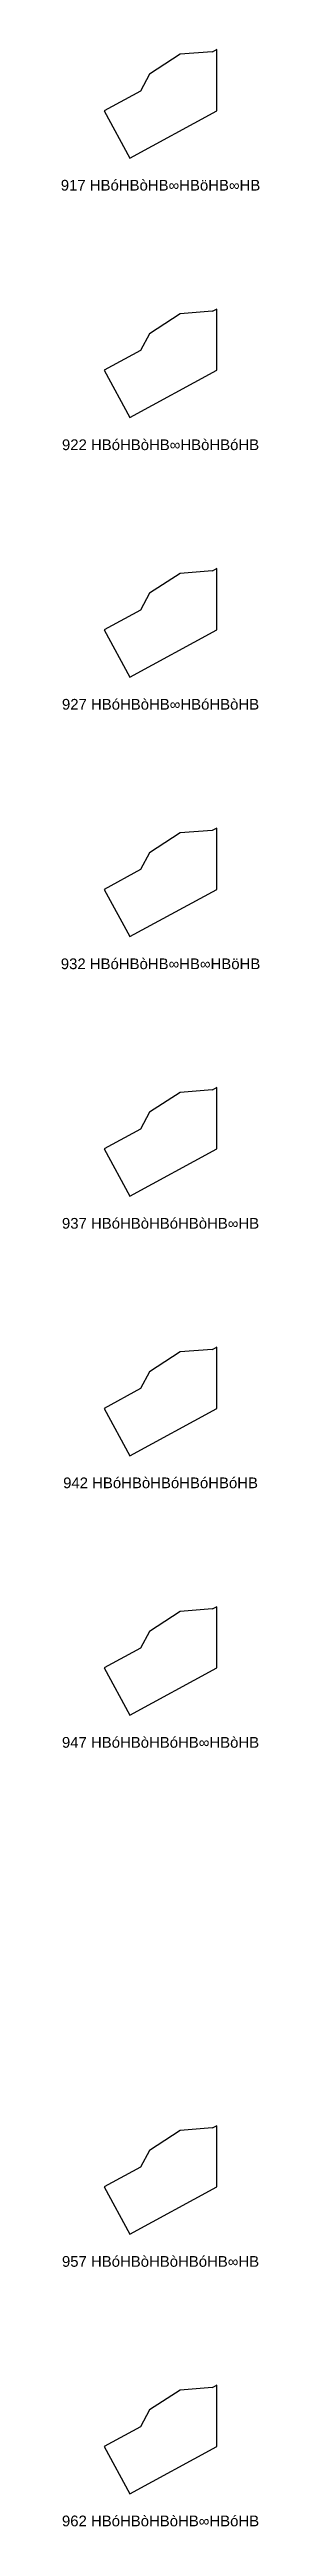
# Model space of a CAD drawing. Header units: millimetres. Extents: x 122552 to 1654769, y -10280102 to 62068.
# Drawn here: x 1423283 to 1443682, y -8133572 to -7879236 of the extents above; entities that cross this region are included whole.
import ezdxf
from ezdxf.enums import TextEntityAlignment as Align

# ---------------------------------------------------------------- set-up
doc = ezdxf.new("R2010")
doc.units = ezdxf.units.MM
doc.styles.add('Arial', font='arial_0.ttf')

msp = doc.modelspace()

# ---------------------------------------------------------------- texts
at = {"style": 'Arial'}
for s, p in [('917 HBóHBòHB∞HBöHB∞HB', (1433487, -7893168)), ('922 HBóHBòHB∞HBòHBóHB', (1433487, -7919817)), ('927 HBóHBòHB∞HBóHBòHB', (1433487, -7946466)), ('932 HBóHBòHB∞HB∞HBöHB', (1433487, -7973114)), ('937 HBóHBòHBóHBòHB∞HB', (1433487, -7999763)), ('942 HBóHBòHBóHBóHBóHB', (1433487, -8026412)), ('947 HBóHBòHBóHB∞HBòHB', (1433487, -8053060)), ('957 HBóHBòHBòHBóHB∞HB', (1433487, -8106358)), ('962 HBóHBòHBòHB∞HBóHB', (1433487, -8133006))]:
    msp.add_text(s, height=1100, dxfattribs=at).set_placement(p, align=Align.MIDDLE_CENTER)

# ---------------------------------------------------------------- linework, layer by layer
for points in [[(1430330, -7890382), (1439281, -7885524), (1439281, -7879236), (1438802, -7879495), (1438800, -7879466), (1435512, -7879727), (1432366, -7881772), (1431430, -7883496), (1427693, -7885524)], [(1430330, -7917031), (1439281, -7912173), (1439281, -7905884), (1438802, -7906144), (1438800, -7906114), (1435512, -7906375), (1432366, -7908420), (1431430, -7910145), (1427693, -7912173)], [(1430330, -7943679), (1439281, -7938821), (1439281, -7932533), (1438802, -7932793), (1438800, -7932763), (1435512, -7933024), (1432366, -7935069), (1431430, -7936794), (1427693, -7938821)], [(1430330, -7970328), (1439281, -7965470), (1439281, -7959182), (1438802, -7959441), (1438800, -7959412), (1435512, -7959673), (1432366, -7961718), (1431430, -7963442), (1427693, -7965470)], [(1430330, -7996977), (1439281, -7992119), (1439281, -7985830), (1438802, -7986090), (1438800, -7986060), (1435512, -7986321), (1432366, -7988366), (1431430, -7990091), (1427693, -7992119)], [(1430330, -8023625), (1439281, -8018767), (1439281, -8012479), (1438802, -8012739), (1438800, -8012709), (1435512, -8012970), (1432366, -8015015), (1431430, -8016740), (1427693, -8018767)], [(1430330, -8050274), (1439281, -8045416), (1439281, -8039128), (1438802, -8039387), (1438800, -8039358), (1435512, -8039619), (1432366, -8041664), (1431430, -8043388), (1427693, -8045416)], [(1430330, -8103571), (1439281, -8098713), (1439281, -8092425), (1438802, -8092685), (1438800, -8092655), (1435512, -8092916), (1432366, -8094961), (1431430, -8096686), (1427693, -8098713)], [(1430330, -8130220), (1439281, -8125362), (1439281, -8119074), (1438802, -8119333), (1438800, -8119304), (1435512, -8119565), (1432366, -8121610), (1431430, -8123334), (1427693, -8125362)]]:
    msp.add_lwpolyline(points, close=True)

msp.set_redraw_order([(e.dxf.handle, doc.entitydb.next_handle()) for e in msp.query("TEXT MTEXT ATTDEF DIMENSION ARC_DIMENSION")])  # texts and dimensions are drawn at this point

doc.saveas('drawing.dxf')
